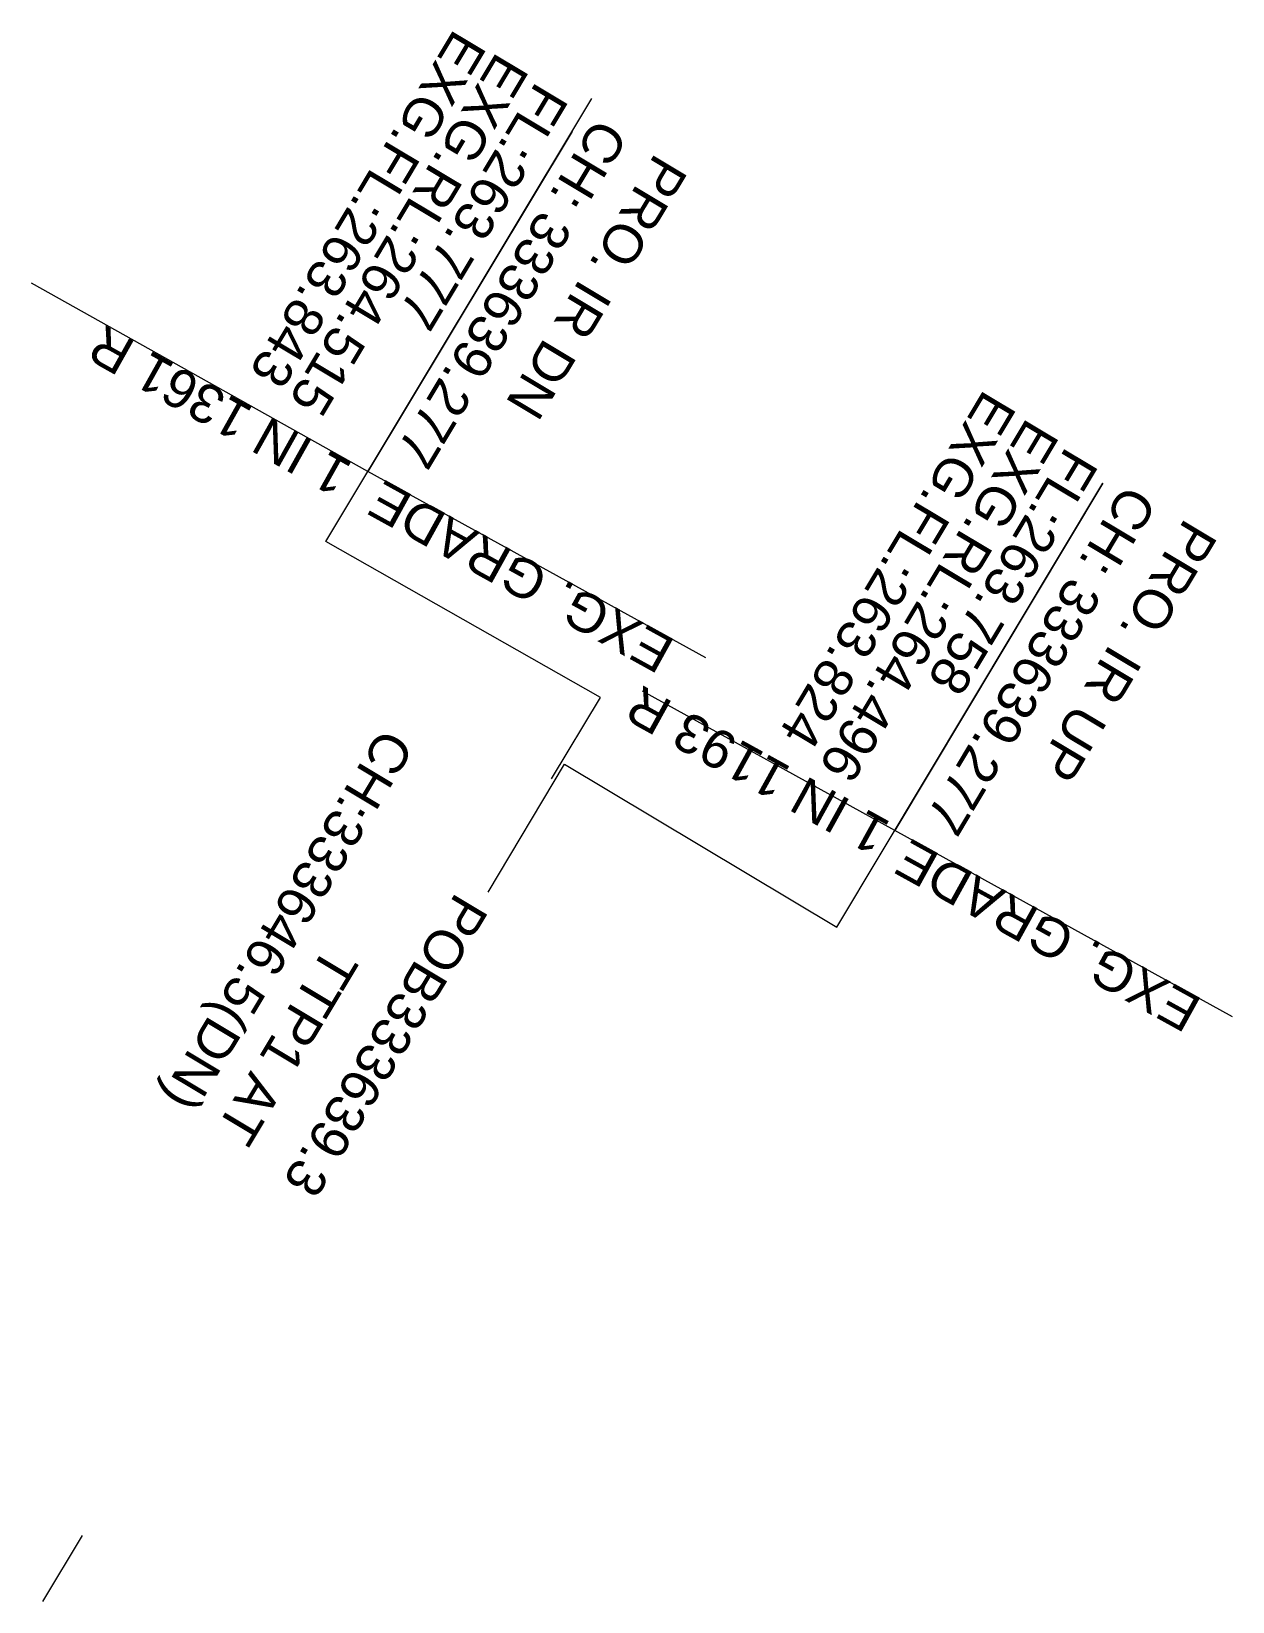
# Model space of a CAD drawing. Header units: metres. Extents: x 615788 to 628025, y 3391429 to 3398897.
# Drawn here: x 616725.6 to 616803.4, y 3398261.6 to 3398363.4 of the extents above; entities that cross this region are included whole.
import ezdxf

# ---------------------------------------------------------------- set-up
doc = ezdxf.new("R2010")
doc.units = ezdxf.units.M
doc.header["$MEASUREMENT"] = 0
for name, color, linetype in [('Cut & Conn', 190, 'Continuous'), ('cut conn grades dn', 190, 'Continuous'), ('cut conn grades up', 190, 'Continuous')]:
    doc.layers.add(name, color=color, linetype=linetype)
doc.styles.add('Style-Arial', font='arial.ttf')

msp = doc.modelspace()

# ---------------------------------------------------------------- texts
at = {"layer": 'Cut & Conn', "linetype": 'Continuous', "lineweight": 0, "insert": (616736.4904, 3398292.8702), "char_height": 2.5, "width": 22.451755, "attachment_point": 6, "rotation": 239.024864, "line_spacing_factor": 0.6, "style": 'Style-Arial'}
msp.add_mtext('\\pxsm1;TTP1 AT CH:333646.5(DN)', dxfattribs=at)
at = {"layer": 'Cut & Conn', "linetype": 'Continuous', "lineweight": 0, "insert": (616742.9119, 3398288.2251), "char_height": 2.5, "attachment_point": 6, "rotation": 239.024864, "line_spacing_factor": 0.6, "style": 'Style-Arial'}
msp.add_mtext('POB333639.3', dxfattribs=at)
at = {"layer": 'cut conn grades dn', "color": 7, "style": 'Style-Arial'}
for s, p in [('EXG.FL:263.843', (616753.03, 3398363.6551)), ('EXG.RL:264.515', (616755.7821, 3398362.1663))]:
    msp.add_text(s, height=2.5, rotation=239.118112, dxfattribs=at).set_placement(p)
at = {"layer": 'cut conn grades dn', "linetype": 'Continuous', "lineweight": 0, "char_height": 2.5, "style": 'Style-Arial'}
for s, insert, attachment_point, rotation, line_spacing_factor in [('PRO. IR DN \\PCH: 333639.277\\PFL:263.777', (616763.2626, 3398357.285), 4, 239.024864, 1.08), ('1 IN 1361 R', (616746.5441, 3398335.3578), 7, 150.750703, 0.84)]:
    msp.add_mtext(s, dxfattribs=dict(at, insert=insert, attachment_point=attachment_point, rotation=rotation, line_spacing_factor=line_spacing_factor))
at = {"layer": 'cut conn grades up', "color": 7, "style": 'Style-Arial'}
for s, p in [('EXG.FL:263.824', (616787.3722, 3398340.2783)), ('EXG.RL:264.496', (616790.1441, 3398338.4365))]:
    msp.add_text(s, height=2.5, rotation=239.118112, dxfattribs=at).set_placement(p)
at = {"layer": 'cut conn grades up', "style": 'Style-Arial'}
for s, p in [('FL:263.758', (616792.6847, 3398336.5632)), ('CH: 333639.277', (616796.489, 3398334.1569)), ('PRO. IR UP', (616800.4, 3398331.9292))]:
    msp.add_text(s, height=2.5, rotation=239.118112, dxfattribs=at).set_placement(p)
at = {"layer": 'cut conn grades up', "color": 7, "linetype": 'Continuous', "lineweight": 0, "char_height": 2.5, "attachment_point": 7, "rotation": 151.086522, "line_spacing_factor": 0.84, "style": 'Style-Arial'}
for insert in [(616767.4595, 3398323.913), (616801.607, 3398300.6378)]:
    msp.add_mtext('EXG. GRADE', dxfattribs=dict(at, insert=insert))
at = {"layer": 'cut conn grades up', "linetype": 'Continuous', "lineweight": 0, "insert": (616781.4172, 3398312.1059), "char_height": 2.5, "attachment_point": 7, "rotation": 151.086522, "line_spacing_factor": 0.84, "style": 'Style-Arial'}
msp.add_mtext('1 IN 1193 R', dxfattribs=at)

# ---------------------------------------------------------------- linework, layer by layer
at = {"layer": 'Cut & Conn', "linetype": 'Continuous', "lineweight": 0, "flags": 128}
msp.add_lwpolyline([(616726.342, 3398261.5945), (616728.9154, 3398265.8814)], dxfattribs=at)
at = {"layer": 'cut conn grades dn', "linetype": 'Continuous', "lineweight": 0}
msp.add_line((616760.655, 3398356.9204), (616747.4185, 3398334.8694), dxfattribs=at)
at = {"layer": 'cut conn grades dn', "linetype": 'Continuous', "lineweight": 0, "flags": 128}
msp.add_lwpolyline([(616747.4185, 3398334.8694), (616725.606, 3398347.0847)], dxfattribs=at)
at = {"layer": 'cut conn grades up', "linetype": 'Continuous', "lineweight": 0}
msp.add_line((616795.0414, 3398334.1261), (616781.566, 3398311.5942), dxfattribs=at)
for points in [[(616744.693, 3398330.3289), (616761.9355, 3398359.0536)], [(616755.1998, 3398307.5928), (616760.145, 3398315.8991), (616777.8119, 3398305.3171), (616795.0414, 3398334.1261)], [(616759.3087, 3398314.9371), (616762.4778, 3398320.2165), (616744.693, 3398330.3289)]]:
    msp.add_lwpolyline(points, dxfattribs=at)
at = {"layer": 'cut conn grades up', "color": 7, "linetype": 'Continuous', "lineweight": 0, "flags": 128}
for points in [[(616769.3023, 3398322.7822), (616747.4185, 3398334.8694)], [(616803.4498, 3398299.507), (616781.566, 3398311.5942)]]:
    msp.add_lwpolyline(points, dxfattribs=at)
at = {"layer": 'cut conn grades up', "linetype": 'Continuous', "lineweight": 0, "flags": 128}
msp.add_lwpolyline([(616781.566, 3398311.5942), (616765.2003, 3398320.6336)], dxfattribs=at)

msp.set_redraw_order([(e.dxf.handle, doc.entitydb.next_handle()) for e in msp.query("TEXT MTEXT ATTDEF DIMENSION ARC_DIMENSION")])  # texts and dimensions are drawn at this point

doc.saveas('drawing.dxf')
